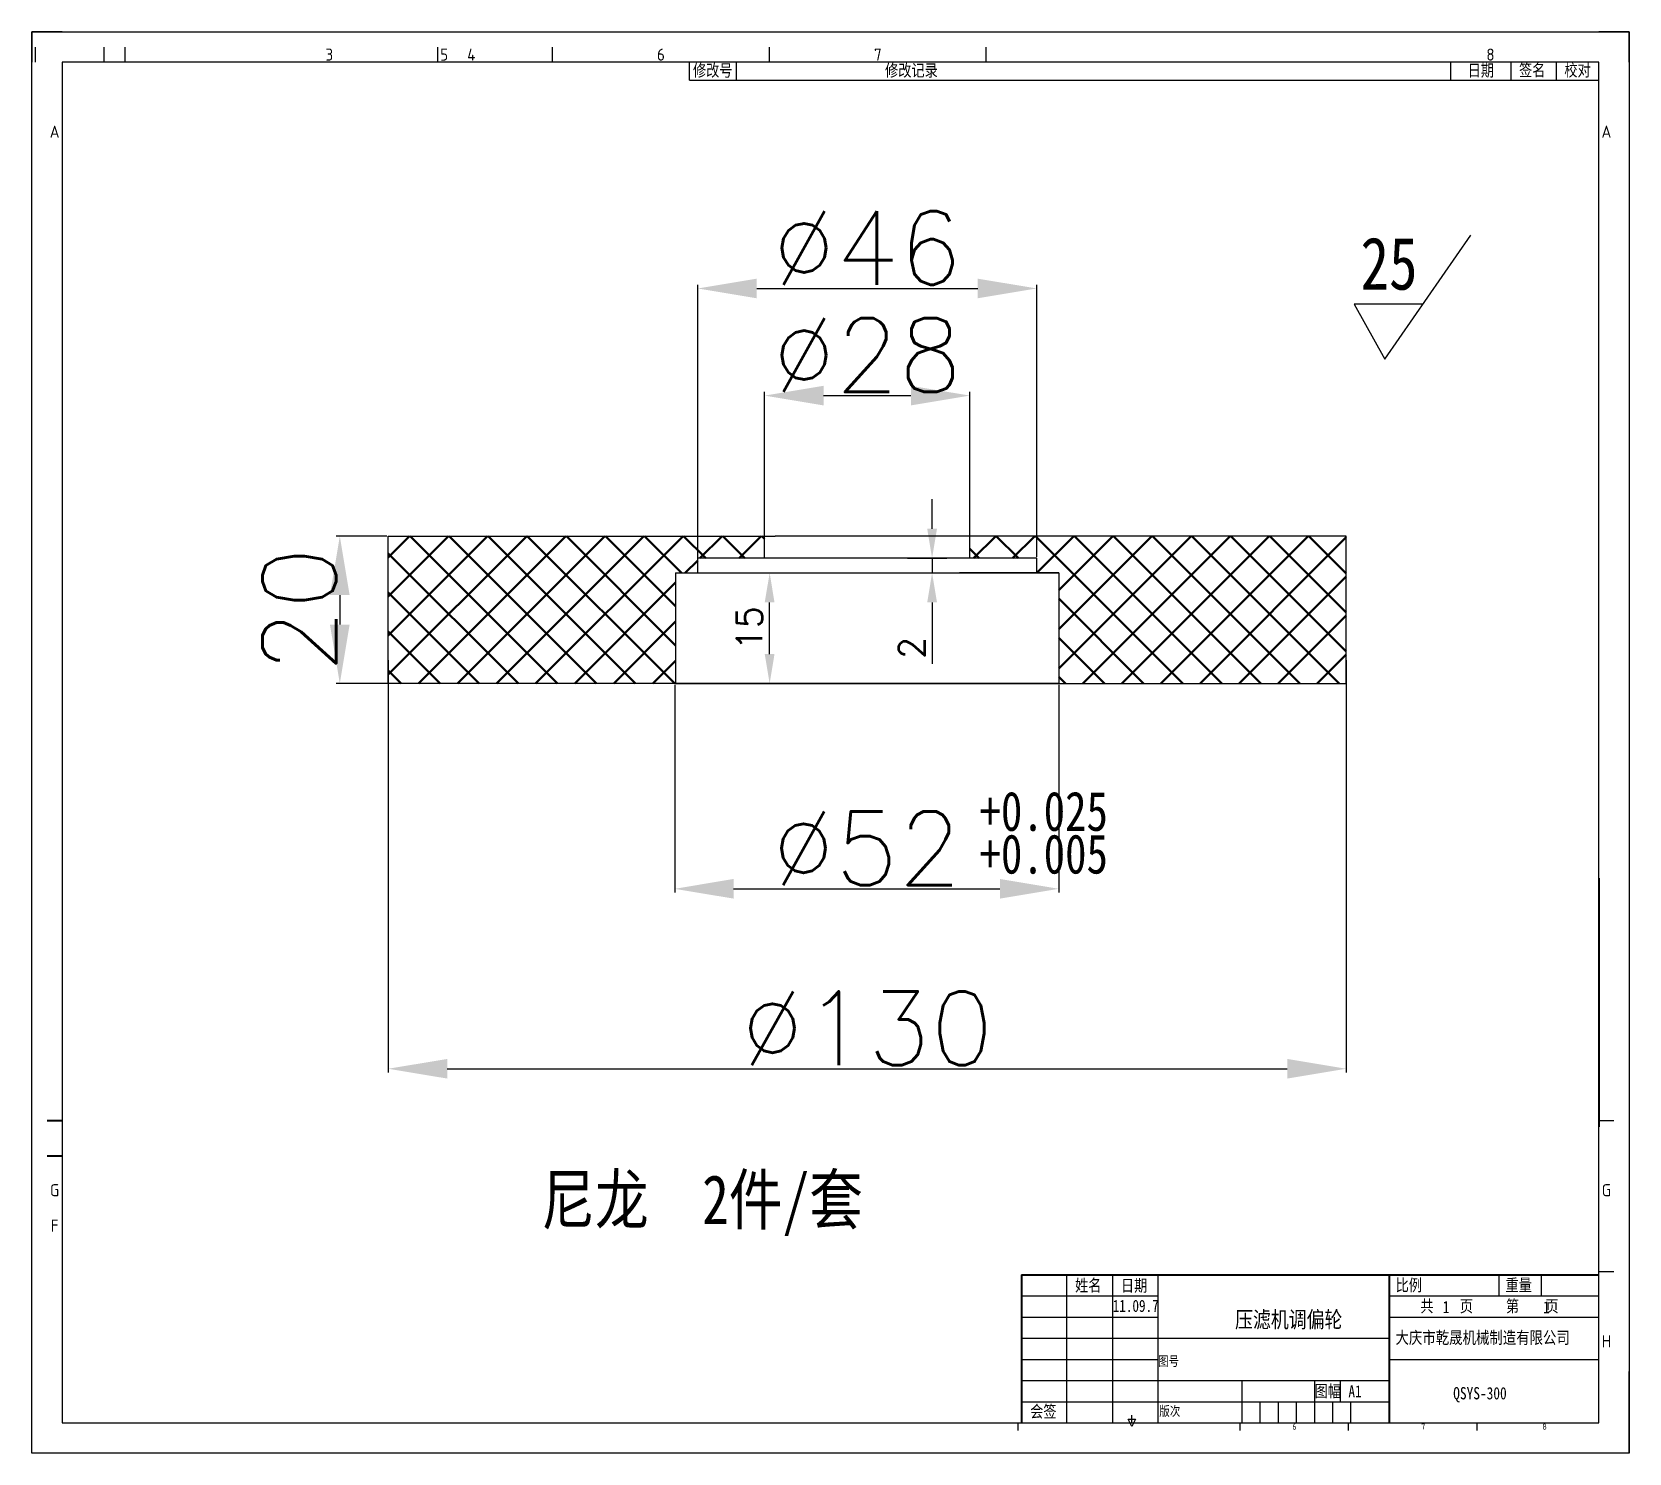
# Model space of a CAD drawing. Header units: inches. Extents: x -166203 to -65610, y -6981 to 11093.
# Drawn here: x -82365 to -82148.3, y 732.7 to 925.5 of the extents above; entities that cross this region are included whole.
import ezdxf
from ezdxf.enums import TextEntityAlignment as Align

# ---------------------------------------------------------------- set-up
doc = ezdxf.new("R2010")
doc.units = ezdxf.units.IN
doc.header["$MEASUREMENT"] = 0
doc.layers.get('0').update_dxf_attribs({"lineweight": 25})
doc.layers.get('Defpoints').update_dxf_attribs({"color": 5})
doc.layers.add('BODY', color=4, linetype='Continuous', lineweight=50)
doc.layers.add('图层2', color=3, linetype='Continuous', lineweight=40)
doc.layers.add('FRAME035', color=2, linetype='Continuous')
doc.styles.add('ISOCP', font='isocp.shx')
doc.styles.get("Standard").update_dxf_attribs({"font": 'txt.shx', "bigfont": 'whgtxt.shx'})
doc.styles.add('STYLE1', font='SIMFANG.TTF', dxfattribs={"width": 0.8, "height": 4})
doc.dimstyles.new('副本 ISO-25$0', dxfattribs={"dimtxt": 3.5, "dimasz": 4, "dimexe": 2, "dimexo": 0, "dimgap": 1, "dimtad": 1, "dimdec": 0, "dimdsep": 46, "dimtxsty": 'Standard', "dimcen": 2.5, "dimclrd": 4, "dimclre": 4, "dimclrt": 4, "dimadec": 0, "dimazin": 0, "dimtfac": 1, "dimtdec": 0, "dimtmove": 0, "dimatfit": 3, "dimfxl": 0, "dimarcsym": 0})
doc.dimstyles.new('副本 Standard', dxfattribs={"dimtxt": 10, "dimasz": 8, "dimexe": 0.5, "dimexo": 0.2, "dimgap": 0.5, "dimtad": 1, "dimdec": 0, "dimzin": 0, "dimdsep": 46, "dimtxsty": 'Standard', "dimcen": 0.09, "dimclrd": 4, "dimclre": 4, "dimclrt": 4, "dimadec": 0, "dimazin": 0, "dimtfac": 1, "dimtdec": 0, "dimtofl": 0, "dimtmove": 0, "dimatfit": 3, "dimfxl": 0, "dimtolj": 1, "dimtzin": 0, "dimarcsym": 0})

msp = doc.modelspace()

# ---------------------------------------------------------------- texts
at = {"color": 3, "linetype": 'Continuous', "style": 'ISOCP'}
for s, height, p in [('3', 1.64, (-82324.69, 922.46)), ('5', 1.64, (-82309.11, 922.46)), ('4', 1.64, (-82305.42, 922.46)), ('6', 1.64, (-82279.69, 922.46)), ('7', 1.64, (-82250.26, 922.46)), ('8', 1.64, (-82167.13, 922.46)), ('A', 1.64, (-82361.97, 912)), ('A', 1.64, (-82151.39, 912)), ('G', 1.64, (-82151.39, 768.34)), ('H', 1.64, (-82151.39, 747.83)), ('6', 0.82, (-82193.73, 736.25)), ('7', 0.82, (-82176.26, 736.25)), ('8', 0.82, (-82159.78, 736.25))]:
    msp.add_text(s, height=height, dxfattribs=at).set_placement(p, align=Align.MIDDLE)
at = {"color": 3, "linetype": 'Continuous', "style": 'STYLE1', "width": 0.8}
for s, height, p in [('修改号', 1.64, (-82275.35, 919.5)), ('修改记录', 1.64, (-82249.28, 919.5)), ('日期', 1.64, (-82170.23, 919.5)), ('签名', 1.64, (-82163.25, 919.53)), ('校对', 1.64, (-82157.1, 919.52)), ('25', 7.113, (-82184.76, 890.56)), ('+0.025', 5.335, (-82236.46, 817.11)), ('+0.005', 5.335, (-82236.46, 811.31)), ('尼龙  2件/套', 6.669, (-82295.92, 763.73)), ('姓名', 1.64, (-82223.49, 754.61)), ('日期', 1.64, (-82217.28, 754.58)), ('比例', 1.64, (-82179.99, 754.64)), ('重量', 1.64, (-82165.09, 754.65)), ('11.09.7', 1.64, (-82218.39, 751.82)), ('压滤机调偏轮', 2.223, (-82201.78, 749.68)), ('1', 1.64, (-82173.6, 751.66)), ('1', 1.64, (-82159.98, 751.63)), ('大庆市乾晟机械制造有限公司', 1.6672, (-82180.01, 747.5)), ('图号', 1.312, (-82212.24, 744.49)), ('图幅', 1.64, (-82191, 740.25)), ('A1', 1.64, (-82186.4, 740.22)), ('QSYS-300', 1.667, (-82172.18, 739.95)), ('会签', 1.64, (-82229.59, 737.5)), ('版次', 1.312, (-82212.07, 737.71))]:
    msp.add_text(s, height=height, dxfattribs=at).set_placement(p)
at = {"color": 2, "linetype": 'Continuous', "style": 'STYLE1', "width": 0.8}
msp.add_text('共    页     第    页', height=1.6402, dxfattribs=at).set_placement((-82176.64, 751.79))
at = {"layer": '图层2', "color": 3, "linetype": 'Continuous', "style": 'ISOCP'}
for s, p in [('G', (-82361.97, 768.34)), ('F', (-82361.97, 763.53))]:
    msp.add_text(s, height=1.64, dxfattribs=at).set_placement(p, align=Align.MIDDLE)

# ---------------------------------------------------------------- blocks, each defined once
blk = doc.blocks.new('*D196')
at = {"color": 4, "lineweight": -2, "ltscale": 0.5}
for p, q in [((-82316.9, 857.11), (-82323.77, 857.11)), ((-82323.27, 849.11), (-82323.27, 845.11)), ((-82312.81, 837.11), (-82323.77, 837.11))]:
    blk.add_line(p, q, dxfattribs=at)
at = {"color": 4, "ltscale": 0.5}
for points in [[(-82324.61, 849.11), (-82321.94, 849.11), (-82323.27, 857.11)], [(-82324.61, 845.11), (-82321.94, 845.11), (-82323.27, 837.11)]]:
    blk.add_solid(points, dxfattribs=at)
at = {"layer": 'Defpoints', "color": 0, "ltscale": 0.5}
for p in [(-82316.7, 857.11), (-82323.27, 837.11), (-82312.61, 837.11)]:
    blk.add_point(p, dxfattribs=at)
at = {"color": 4, "ltscale": 0.5, "insert": (-82328.77, 847.11), "char_height": 10, "attachment_point": 5, "rotation": 90}
blk.add_mtext('\\A1;20', dxfattribs=at)
blk = doc.blocks.new('*D197')
at = {"color": 4, "lineweight": -2, "ltscale": 0.5}
for p, q in [((-82316.7, 840.27), (-82316.7, 784.32)), ((-82186.7, 840.27), (-82186.7, 784.32)), ((-82308.7, 784.82), (-82194.7, 784.82))]:
    blk.add_line(p, q, dxfattribs=at)
at = {"color": 4, "ltscale": 0.5}
for points in [[(-82308.7, 786.15), (-82308.7, 783.49), (-82316.7, 784.82)], [(-82194.7, 786.15), (-82194.7, 783.49), (-82186.7, 784.82)]]:
    blk.add_solid(points, dxfattribs=at)
at = {"layer": 'Defpoints', "color": 0, "ltscale": 0.5}
for p in [(-82316.7, 840.47), (-82186.7, 840.47), (-82186.7, 784.82)]:
    blk.add_point(p, dxfattribs=at)
at = {"color": 4, "ltscale": 0.5, "insert": (-82251.7, 790.32), "char_height": 10, "attachment_point": 5}
blk.add_mtext('\\A1;%%c130', dxfattribs=at)
blk = doc.blocks.new('*D198')
at = {"color": 4, "lineweight": -2, "ltscale": 0.5}
for p, q in [((-82277.83, 836.91), (-82277.83, 808.74)), ((-82225.7, 836.91), (-82225.7, 808.74)), ((-82269.83, 809.24), (-82233.7, 809.24))]:
    blk.add_line(p, q, dxfattribs=at)
at = {"color": 4, "ltscale": 0.5}
for points in [[(-82269.83, 810.58), (-82269.83, 807.91), (-82277.83, 809.24)], [(-82233.7, 810.58), (-82233.7, 807.91), (-82225.7, 809.24)]]:
    blk.add_solid(points, dxfattribs=at)
at = {"layer": 'Defpoints', "color": 0, "ltscale": 0.5}
for p in [(-82277.83, 837.11), (-82225.7, 837.11), (-82225.7, 809.24)]:
    blk.add_point(p, dxfattribs=at)
at = {"color": 4, "ltscale": 0.5, "insert": (-82251.77, 814.74), "char_height": 10, "attachment_point": 5}
blk.add_mtext('\\A1;%%C52', dxfattribs=at)
blk = doc.blocks.new('*D199')
at = {"color": 4, "lineweight": -2, "ltscale": 0.5}
for p, q in [((-82274.7, 852.31), (-82274.7, 891.22)), ((-82228.7, 854.31), (-82228.7, 891.22)), ((-82266.7, 890.72), (-82236.7, 890.72))]:
    blk.add_line(p, q, dxfattribs=at)
at = {"color": 4, "ltscale": 0.5}
for points in [[(-82266.7, 892.05), (-82266.7, 889.39), (-82274.7, 890.72)], [(-82236.7, 892.05), (-82236.7, 889.39), (-82228.7, 890.72)]]:
    blk.add_solid(points, dxfattribs=at)
at = {"layer": 'Defpoints', "color": 0, "ltscale": 0.5}
for p in [(-82228.7, 890.72), (-82228.7, 854.11), (-82274.7, 852.11)]:
    blk.add_point(p, dxfattribs=at)
at = {"color": 4, "ltscale": 0.5, "insert": (-82251.7, 896.22), "char_height": 10, "attachment_point": 5}
blk.add_mtext('\\A1;%%c46', dxfattribs=at)
blk = doc.blocks.new('*D200')
at = {"color": 4, "lineweight": -2, "ltscale": 0.5}
for p, q in [((-82265.63, 856.93), (-82265.63, 876.68)), ((-82257.63, 876.18), (-82245.78, 876.18)), ((-82237.78, 856.93), (-82237.78, 876.68))]:
    blk.add_line(p, q, dxfattribs=at)
at = {"color": 4, "ltscale": 0.5}
for points in [[(-82257.63, 877.51), (-82257.63, 874.85), (-82265.63, 876.18)], [(-82245.78, 877.51), (-82245.78, 874.85), (-82237.78, 876.18)]]:
    blk.add_solid(points, dxfattribs=at)
at = {"layer": 'Defpoints', "color": 0, "ltscale": 0.5}
for p in [(-82237.78, 876.18), (-82265.63, 856.73), (-82237.78, 856.73)]:
    blk.add_point(p, dxfattribs=at)
at = {"color": 4, "ltscale": 0.5, "insert": (-82251.7, 881.68), "char_height": 10, "attachment_point": 5}
blk.add_mtext('\\A1;%%c28', dxfattribs=at)
blk = doc.blocks.new('*D201')
at = {"color": 4, "lineweight": -2, "ltscale": 0.5}
for p, q in [((-82272.28, 852.11), (-82262.94, 852.11)), ((-82264.94, 841.11), (-82264.94, 848.11)), ((-82272.28, 837.11), (-82262.94, 837.11))]:
    blk.add_line(p, q, dxfattribs=at)
at = {"color": 4, "ltscale": 0.5}
for points in [[(-82265.61, 848.11), (-82264.28, 848.11), (-82264.94, 852.11)], [(-82265.61, 841.11), (-82264.28, 841.11), (-82264.94, 837.11)]]:
    blk.add_solid(points, dxfattribs=at)
at = {"layer": 'Defpoints', "color": 0, "ltscale": 0.5}
for p in [(-82272.28, 852.11), (-82264.94, 852.11), (-82272.28, 837.11)]:
    blk.add_point(p, dxfattribs=at)
at = {"color": 4, "ltscale": 0.5, "insert": (-82267.69, 844.61), "char_height": 3.5, "attachment_point": 5, "rotation": 90}
blk.add_mtext('15', dxfattribs=at)
blk = doc.blocks.new('*D202')
at = {"color": 4, "lineweight": -2, "ltscale": 0.5}
for p, q in [((-82242.9, 858.11), (-82242.9, 862.11)), ((-82246.25, 854.11), (-82240.9, 854.11)), ((-82242.9, 854.11), (-82242.9, 852.11)), ((-82246.25, 852.11), (-82240.9, 852.11)), ((-82242.9, 848.11), (-82242.9, 839.77))]:
    blk.add_line(p, q, dxfattribs=at)
at = {"color": 4, "ltscale": 0.5}
for points in [[(-82243.56, 858.11), (-82242.23, 858.11), (-82242.9, 854.11)], [(-82243.56, 848.11), (-82242.23, 848.11), (-82242.9, 852.11)]]:
    blk.add_solid(points, dxfattribs=at)
at = {"layer": 'Defpoints', "color": 0, "ltscale": 0.5}
for p in [(-82246.25, 854.11), (-82246.25, 852.11), (-82242.9, 852.11)]:
    blk.add_point(p, dxfattribs=at)
at = {"color": 4, "ltscale": 0.5, "insert": (-82245.65, 841.94), "char_height": 3.5, "attachment_point": 5, "rotation": 90}
blk.add_mtext('2', dxfattribs=at)

# ---------------------------------------------------------------- dimensions: what is measured, and where the dimension line sits
at = {"ltscale": 0.5}
for base, p1, p2, text, picture, middle in [((-82228.7, 890.72), (-82274.7, 852.11), (-82228.7, 854.11), '%%c<>', '*D199', (-82251.7, 896.22)), ((-82237.78, 876.18), (-82265.63, 856.73), (-82237.78, 856.73), '%%c<>', '*D200', (-82251.7, 881.68)), ((-82186.7, 784.82), (-82316.7, 840.47), (-82186.7, 840.47), '%%c<>', '*D197', (-82251.7, 790.32)), ((-82225.7, 809.24), (-82277.83, 837.11), (-82225.7, 837.11), '%%C<>', '*D198', (-82251.77, 814.74))]:
    dim = msp.add_linear_dim(base=base, p1=p1, p2=p2, text=text, dimstyle='副本 Standard', dxfattribs=at)
    dim.commit()
    dim.dimension.update_dxf_attribs({"geometry": picture, "text_midpoint": middle})
for base, p1, p2, dimstyle, picture, middle in [((-82242.9, 852.11), (-82246.25, 854.11), (-82246.25, 852.11), '副本 ISO-25$0', '*D202', (-82245.65, 841.94)), ((-82323.27, 837.11), (-82316.7, 857.11), (-82312.61, 837.11), '副本 Standard', '*D196', (-82328.77, 847.11)), ((-82264.94, 852.11), (-82272.28, 837.11), (-82272.28, 852.11), '副本 ISO-25$0', '*D201', (-82267.69, 844.61))]:
    dim = msp.add_linear_dim(base=base, p1=p1, p2=p2, angle=90, dimstyle=dimstyle, dxfattribs=at)
    dim.commit()
    dim.dimension.update_dxf_attribs({"geometry": picture, "text_midpoint": middle})

# ---------------------------------------------------------------- hatches: boundary and pattern name
at = {"layer": 'BODY', "ltscale": 0.5}
h = msp.add_hatch(dxfattribs=at)
h.set_pattern_fill('ANSI37', color=256, scale=30, style=0)
h.set_pattern_definition([(45, (-87343.9623, -90738.813), (-2.65165043, 2.65165043), []), (135, (-87343.9623, -90738.813), (-2.65165043, -2.65165043), [])])
h.paths.add_polyline_path([(-82186.7, 837.11), (-82186.7, 857.11), (-82237.78, 857.11), (-82237.78, 854.11), (-82228.7, 854.11), (-82228.7, 852.11), (-82225.7, 852.11), (-82225.7, 837.11)])
h.paths.add_polyline_path([(-82277.7, 837.11), (-82277.7, 852.11), (-82274.7, 852.11), (-82274.7, 854.11), (-82265.63, 854.11), (-82265.63, 857.11), (-82316.7, 857.11), (-82316.7, 837.11)])
h.paths.add_polyline_path([(-82305.08, 850.76), (-82305.08, 843.18), (-82310.33, 843.18), (-82310.33, 850.76)], flags=24)

# ---------------------------------------------------------------- linework, layer by layer
at = {"color": 3, "linetype": 'Continuous'}
for p, q in [((-82365.05, 925.54), (-82365.05, 921.44)), ((-82360.95, 925.54), (-82365.05, 925.54)), ((-82148.32, 925.54), (-82152.42, 925.54)), ((-82148.32, 921.44), (-82148.32, 925.54)), ((-82364.58, 921.44), (-82364.58, 923.49)), ((-82355.25, 921.44), (-82355.25, 923.49)), ((-82352.4, 921.44), (-82352.4, 923.49)), ((-82309.98, 921.44), (-82309.98, 923.49)), ((-82294.4, 921.44), (-82294.4, 923.49)), ((-82264.97, 921.44), (-82264.97, 923.49)), ((-82235.55, 921.44), (-82235.55, 923.49)), ((-82150.37, 777.77), (-82152.42, 777.77)), ((-82224.61, 736.76), (-82224.61, 756.86)), ((-82218.39, 736.76), (-82218.39, 756.86)), ((-82165.95, 753.99), (-82165.95, 756.86)), ((-82160.21, 753.99), (-82160.21, 756.86)), ((-82150.37, 757.27), (-82152.42, 757.27)), ((-82230.76, 753.99), (-82212.24, 753.99)), ((-82180.85, 753.99), (-82152.42, 753.99)), ((-82230.76, 751.12), (-82212.24, 751.12)), ((-82180.85, 751.12), (-82152.42, 751.12)), ((-82230.76, 748.24), (-82212.24, 748.24)), ((-82230.76, 745.37), (-82212.24, 745.37)), ((-82230.76, 742.5), (-82212.24, 742.5)), ((-82200.82, 736.76), (-82200.82, 742.5)), ((-82190.98, 736.76), (-82190.98, 742.5)), ((-82187.53, 742.5), (-82187.53, 739.63)), ((-82230.76, 739.63), (-82180.85, 739.63)), ((-82198.36, 736.76), (-82198.36, 739.63)), ((-82195.9, 736.76), (-82195.9, 739.63)), ((-82193.44, 736.76), (-82193.44, 739.63)), ((-82188.52, 736.76), (-82188.52, 739.63)), ((-82186.06, 736.76), (-82186.06, 739.63)), ((-82215.79, 736.25), (-82216.3, 737.28)), ((-82216.3, 737.28), (-82215.28, 737.28)), ((-82215.79, 736.76), (-82215.79, 737.79)), ((-82215.28, 737.28), (-82215.79, 736.25)), ((-82231.2, 735.74), (-82231.2, 736.76)), ((-82201.08, 735.74), (-82201.08, 736.76)), ((-82186.37, 735.74), (-82186.37, 736.76)), ((-82168.91, 735.74), (-82168.91, 736.76)), ((-82148.32, 732.66), (-82148.32, 736.76)), ((-82148.32, 732.66), (-82152.42, 732.66))]:
    msp.add_line(p, q, dxfattribs=at)
at = {"color": 2, "linetype": 'Continuous'}
for p, q in [((-82152.42, 921.44), (-82360.95, 921.44)), ((-82360.95, 921.44), (-82360.95, 736.76)), ((-82275.84, 918.97), (-82275.84, 921.44)), ((-82269.44, 918.97), (-82269.44, 921.44)), ((-82172.51, 918.97), (-82172.51, 921.44)), ((-82164.31, 918.97), (-82164.31, 921.44)), ((-82158.16, 918.97), (-82158.16, 921.44)), ((-82152.42, 736.76), (-82152.42, 921.44)), ((-82275.84, 918.97), (-82152.42, 918.97)), ((-82230.76, 756.86), (-82152.42, 756.86)), ((-82212.24, 736.76), (-82212.24, 756.86)), ((-82212.24, 748.24), (-82180.85, 748.24)), ((-82180.85, 745.37), (-82152.42, 745.37)), ((-82148.32, 732.66), (-82148.32, 743.71)), ((-82212.24, 742.5), (-82180.85, 742.5)), ((-82360.95, 736.76), (-82152.42, 736.76))]:
    msp.add_line(p, q, dxfattribs=at)
at = {"ltscale": 0.5}
for p, q in [((-82181.48, 881.11), (-82169.77, 897.94)), ((-82176.27, 888.61), (-82185.63, 888.61)), ((-82185.63, 888.61), (-82181.48, 881.11)), ((-82316.7, 837.11), (-82316.7, 857.11)), ((-82316.7, 857.11), (-82264.2, 857.11)), ((-82265.63, 854.11), (-82265.63, 857.11)), ((-82239.2, 857.11), (-82264.2, 857.11)), ((-82186.7, 857.11), (-82239.2, 857.11)), ((-82237.78, 854.11), (-82237.78, 857.11)), ((-82186.7, 837.11), (-82186.7, 857.11)), ((-82228.7, 854.11), (-82274.7, 854.11)), ((-82274.7, 852.11), (-82274.7, 854.11)), ((-82228.7, 852.11), (-82228.7, 854.11)), ((-82277.7, 852.11), (-82225.7, 852.11)), ((-82277.7, 852.11), (-82277.7, 837.11)), ((-82277.7, 852.11), (-82274.7, 852.11)), ((-82225.7, 852.11), (-82239.2, 852.11)), ((-82225.7, 852.11), (-82228.7, 852.11)), ((-82225.7, 852.11), (-82225.7, 837.11)), ((-82251.7, 837.11), (-82316.7, 837.11)), ((-82277.7, 837.11), (-82251.7, 837.11)), ((-82225.7, 837.11), (-82251.7, 837.11)), ((-82251.7, 837.11), (-82186.7, 837.11))]:
    msp.add_line(p, q, dxfattribs=at)
at = {"layer": 'FRAME035', "color": 3}
for p, q in [((-82365.05, 925.54), (-82148.32, 925.54)), ((-82365.05, 732.66), (-82365.05, 925.54)), ((-82148.32, 925.54), (-82148.32, 732.66)), ((-82148.32, 732.66), (-82365.05, 732.66))]:
    msp.add_line(p, q, dxfattribs=at)
at = {"layer": '图层2', "ltscale": 2}
for p, q in [((-82152.42, 810.68), (-82152.42, 776.95)), ((-82230.76, 756.86), (-82230.76, 736.76)), ((-82180.85, 756.86), (-82180.85, 736.76))]:
    msp.add_line(p, q, dxfattribs=at)
at = {"layer": '图层2', "color": 3, "linetype": 'Continuous'}
for p, q in [((-82360.95, 777.77), (-82363, 777.77)), ((-82360.95, 772.96), (-82363, 772.96))]:
    msp.add_line(p, q, dxfattribs=at)
at = {"layer": '图层2', "ltscale": 10}
msp.add_line((-82230.76, 756.86), (-82152.42, 756.86), dxfattribs=at)

msp.set_redraw_order([(e.dxf.handle, doc.entitydb.next_handle()) for e in msp.query("TEXT MTEXT ATTDEF DIMENSION ARC_DIMENSION")])  # texts and dimensions are drawn at this point

doc.saveas('drawing.dxf')
